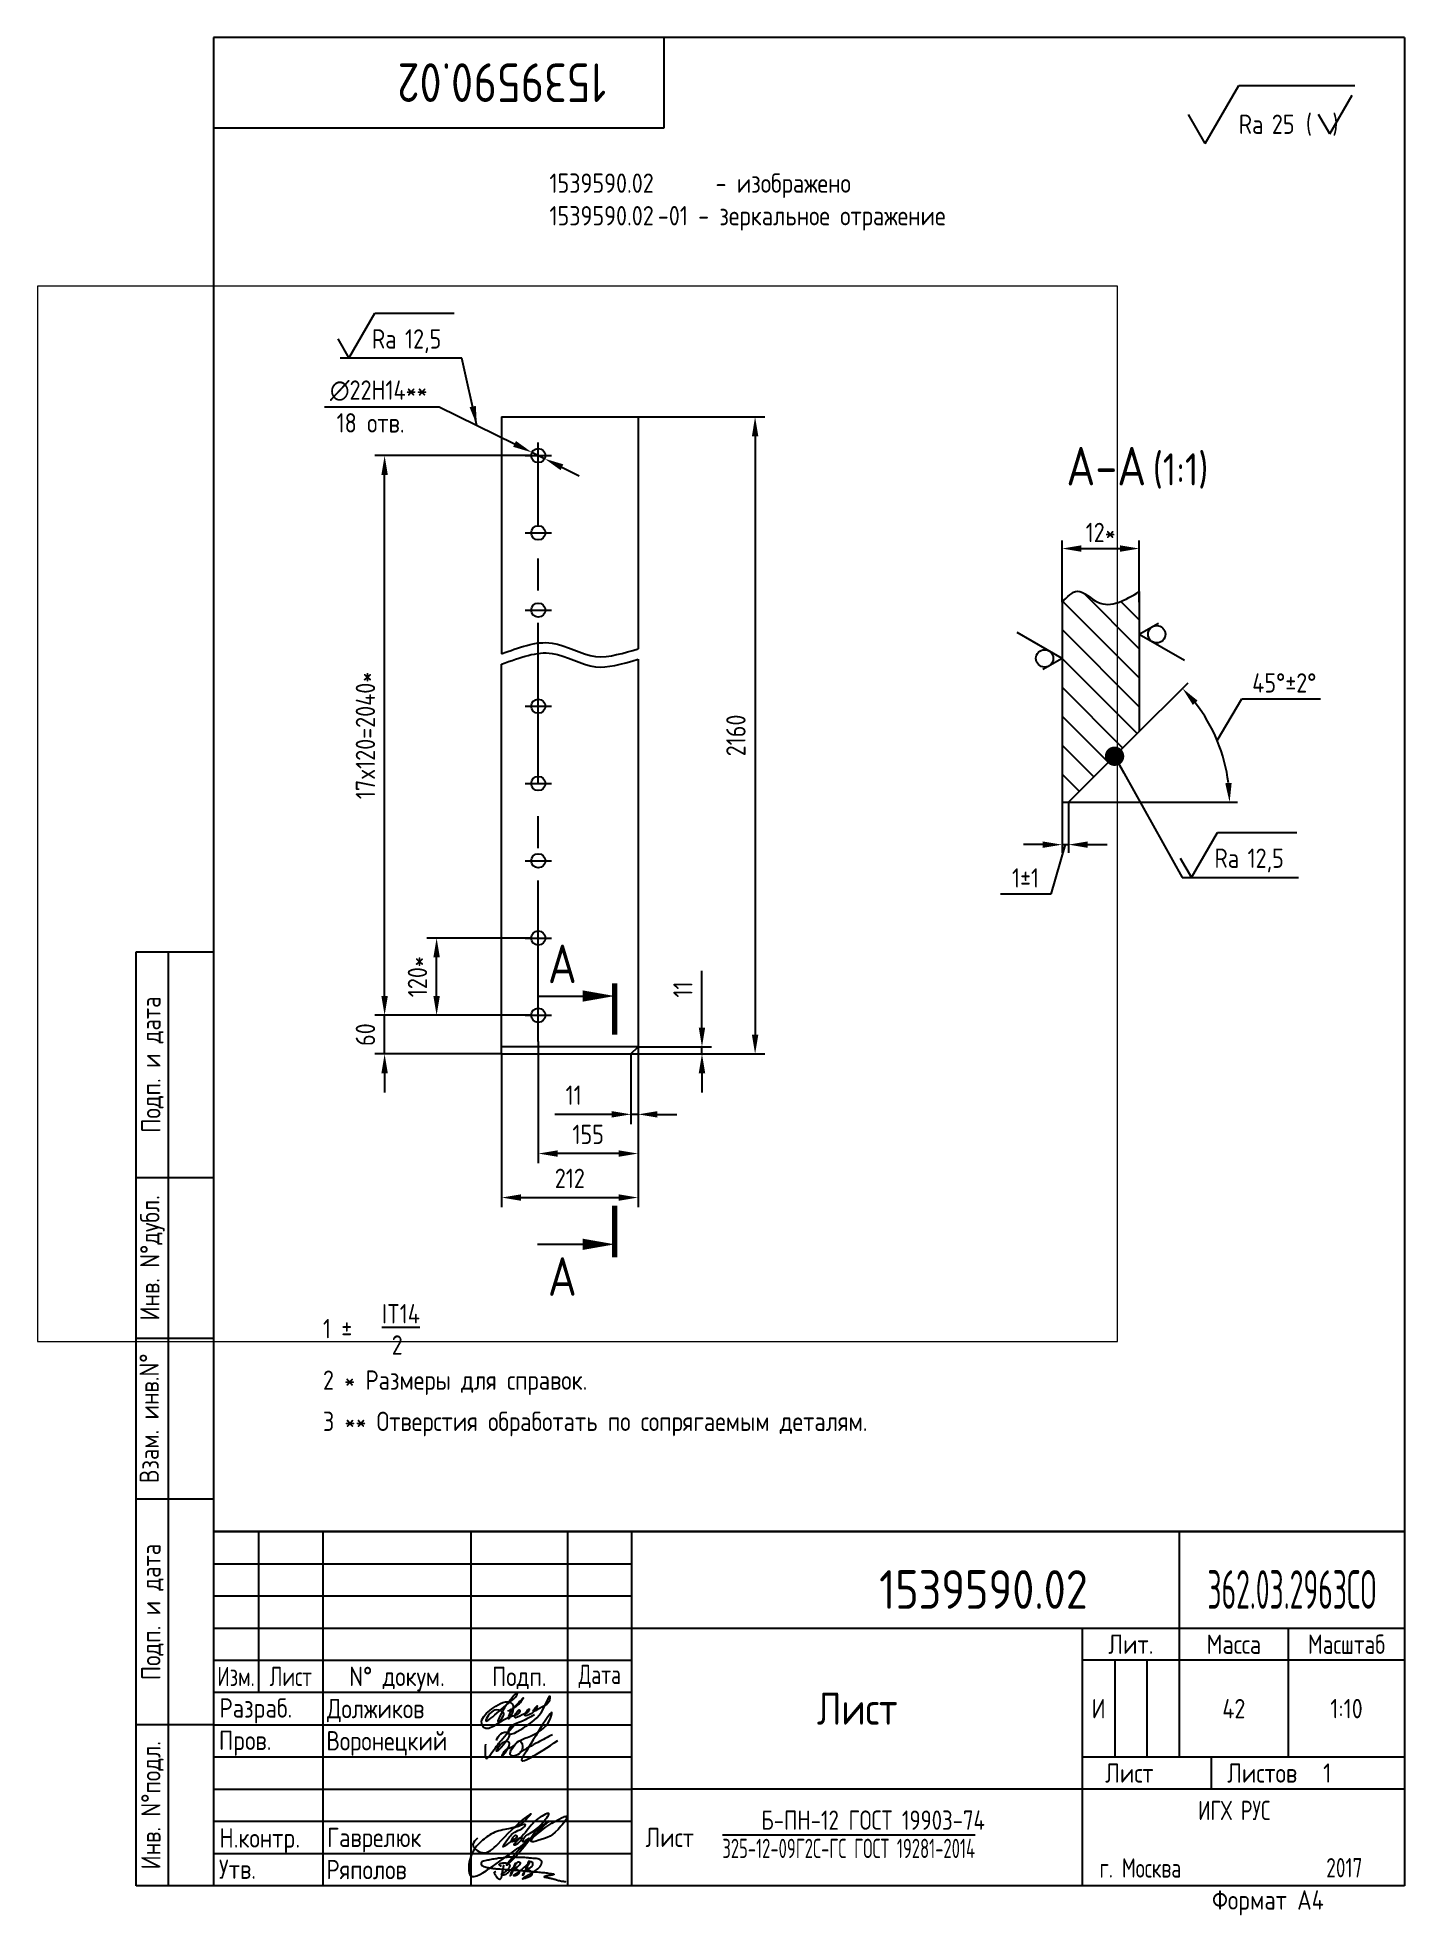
# Paper-space layout 'A4_protect' of a CAD drawing. Header units: millimetres. Extents: x -18 to 194, y 0 to 292.
# The model-space entities are those that its viewports show. They can reach past a viewport. Long polylines and large blocks are cut down to what shows.
import ezdxf
from ezdxf.enums import TextEntityAlignment as Align

# ---------------------------------------------------------------- set-up
doc = ezdxf.new("R2010")
doc.units = ezdxf.units.MM
doc.header["$LTSCALE"] = 2
doc.linetypes.add('CENTER', pattern=[2, 1.25, -0.25, 0.25, -0.25])
doc.layers.add('AM_VIEWS', color=1, linetype='Continuous', lineweight=25, plot=False)
for name, color, linetype in [('Bord', 1, 'Continuous'), ('Cen', 5, 'CENTER'), ('Cont', 6, 'Continuous'), ('Dim', 7, 'Continuous'), ('Hatch', 2, 'Continuous'), ('Text', 3, 'Continuous'), ('Textb', 6, 'Continuous'), ('Vporti', 7, 'Continuous')]:
    doc.layers.add(name, color=color, linetype=linetype)
doc.layers.get('Vporti').off()
doc.styles.add('Style1', font='romans.shx', dxfattribs={"width": 0.8})
doc.dimstyles.new('Anqular$2', dxfattribs={"dimtxt": 3, "dimasz": 3, "dimexe": 1.25, "dimexo": 0, "dimgap": 1, "dimtad": 2, "dimtoh": 1, "dimtxsty": 'Style1', "dimcen": 2.5, "dimclrt": 3, "dimadec": 0, "dimazin": 0, "dimtfac": 1, "dimtmove": 1, "dimatfit": 3, "dimfxl": 1, "dimarcsym": 0})
doc.dimstyles.new('DIA_2', dxfattribs={"dimscale": 2, "dimtxt": 3, "dimasz": 3, "dimexe": 0.18, "dimexo": 0.0625, "dimgap": 1, "dimtad": 1, "dimtih": 1, "dimtoh": 1, "dimdec": 0, "dimdsep": 46, "dimtxsty": 'Style1', "dimcen": 0, "dimclrt": 3, "dimadec": 0, "dimazin": 0, "dimtfac": 1, "dimtdec": 0, "dimtmove": 0, "dimatfit": 3, "dimfxl": 1, "dimtolj": 1, "dimarcsym": 0})
doc.dimstyles.new('Lin', dxfattribs={"dimtxt": 3, "dimasz": 3, "dimexe": 1.25, "dimexo": 0, "dimgap": 1, "dimtad": 1, "dimtoh": 1, "dimdec": 3, "dimtxsty": 'Style1', "dimcen": 2.5, "dimclrt": 3, "dimadec": 0, "dimazin": 0, "dimtfac": 1, "dimtdec": 3, "dimtmove": 0, "dimatfit": 3, "dimldrblk": 'DOT', "dimfxl": 1, "dimarcsym": 0})
doc.dimstyles.new('Lin$0', dxfattribs={"dimtxt": 3, "dimasz": 3, "dimexe": 1.25, "dimexo": 0, "dimgap": 1, "dimtad": 1, "dimtoh": 1, "dimtxsty": 'Style1', "dimcen": 2.5, "dimclrt": 3, "dimadec": 0, "dimazin": 0, "dimtfac": 1, "dimtmove": 0, "dimatfit": 3, "dimldrblk": 'NONE', "dimfxl": 1, "dimarcsym": 0})
doc.dimstyles.new('LIN10', dxfattribs={"dimscale": 10, "dimtxt": 3, "dimasz": 3, "dimexe": 1.5, "dimexo": 0, "dimgap": 1.48, "dimtad": 1, "dimdec": 1, "dimzin": 12, "dimdsep": 46, "dimtxsty": 'Style1', "dimcen": 0, "dimclrt": 3, "dimadec": 0, "dimazin": 0, "dimtfac": 1, "dimtdec": 1, "dimtmove": 0, "dimatfit": 0, "dimfxl": 1, "dimtolj": 1, "dimtzin": 12, "dimarcsym": 0})

psp = doc.layouts.new('A4_protect')

# ---------------------------------------------------------------- texts
at = {"layer": 'Text', "style": 'Style1', "width": 0.8}
for s, p in [('%%uIT14', (35.39, 92.32)), ('1 %%P    .', (26.24, 90.01)), ('2 ', (36.92, 87.47)), ('2 * Размеры для справок.', (26.24, 82.01)), ('3 ** Отверстия обработать по сопрягаемым деталям.', (26.24, 75.61))]:
    psp.add_text(s, height=3, dxfattribs=at).set_placement(p)

msp = doc.modelspace()

# ---------------------------------------------------------------- texts
at = {"layer": 'Hatch', "color": 3, "style": 'Style1', "width": 0.8}
msp.add_text('18 отв.', height=30, dxfattribs=at).set_placement((1432.3335, 481.141))

# ---------------------------------------------------------------- blocks, each defined once
blk = doc.blocks.new('A4')
at = {"layer": 'Bord'}
for p, q in [((20, 55), (85, 55)), ((20, 50), (85, 50)), ((20, 45), (85, 45)), ((160, 40), (160, 25)), ((165, 40), (165, 25)), ((20, 30), (85, 30)), ((20, 25), (85, 25)), ((20, 20), (85, 20)), ((20, 15), (85, 15)), ((20, 10), (85, 10))]:
    blk.add_line(p, q, dxfattribs=at)
at = {"layer": 'Cont'}
for p, q in [((205, 292), (20, 292)), ((20, 292), (20, 5)), ((90, 278), (90, 292)), ((205, 292), (205, 5)), ((20, 278), (90, 278)), ((8, 5), (8, 150)), ((8, 150), (20, 150)), ((13, 5), (13, 150)), ((8, 115), (20, 115)), ((20, 90), (8, 90)), ((20, 65), (8, 65)), ((205, 60), (20, 60)), ((20, 60), (205, 60)), ((27, 60), (27, 35)), ((37, 60), (37, 5)), ((60, 5), (60, 60)), ((75, 60), (75, 5)), ((85, 5), (85, 60)), ((170, 60), (170, 25)), ((85, 45), (205, 45)), ((155, 5), (155, 45)), ((187, 25), (187, 45)), ((20, 40), (85, 40)), ((205, 40), (155, 40)), ((85, 35), (20, 35)), ((20, 30), (8, 30)), ((155, 25), (205, 25)), ((175, 25), (175, 20)), ((205, 20), (85, 20)), ((20, 5), (8, 5)), ((205, 5), (20, 5))]:
    blk.add_line(p, q, dxfattribs=at)
at = {"layer": 'Text', "style": 'Style1', "width": 0.8}
for s, p in [('Подп. и дата', (10.5, 132.5)), ('Инв. N%%dдубл.', (10.5, 102.5)), ('Взам. инв.N%%d ', (10, 78.38)), ('Подп. и дата', (10.5, 47.5)), ('Инв. N%%dподл.', (10.5, 17.5))]:
    blk.add_text(s, height=3, rotation=90, dxfattribs=at).set_placement(p, align=Align.MIDDLE)
at = {"layer": 'Text', "style": 'Style1'}
for s, width, p in [('Лит.', 0.8, (162.5, 42.5)), ('Масса', 0.8, (178.5, 42.5)), ('Масштаб', 0.75, (196, 42.5)), ('Изм.', 0.7, (23.5, 37.5)), ('Лист', 0.7, (32, 37.5)), ('N%%d докум.', 0.8, (48.5, 37.5)), ('Подп.', 0.8, (67.5, 37.5)), ('Лист', 0.8, (162.27, 22.5)), ('Листов', 0.8, (182.9, 22.5))]:
    blk.add_text(s, height=3, dxfattribs=dict(at, width=width)).set_placement(p, align=Align.MIDDLE_CENTER)
at = {"layer": 'Text', "style": 'Style1', "width": 0.7}
for s, p in [('Дата', (80, 37.5)), ('ИГХ РУС', (178.57, 16.69))]:
    blk.add_text(s, height=3, dxfattribs=at).set_placement(p, align=Align.MIDDLE)
at = {"layer": 'Text', "style": 'Style1'}
for s, width, p in [('Разpаб.', 0.8, (20.92, 31.1)), ('Пpов.', 0.8, (20.84, 26.08)), ('Н.контp.', 0.8, (20.92, 10.92)), ('Утв.', 0.8, (20.84, 6.06)), ('г. Москва', 0.7, (157.64, 6.25)), ('Фоpмат А4', 0.8, (175.11, 1.29))]:
    blk.add_text(s, height=3, dxfattribs=dict(at, width=width)).set_placement(p)
for tag, p, width in [('ФИО', (39, 31), 0.8), ('ФИО', (39, 26), 0.8), ('ГОСТ_СОРТАМЕНТА', (98.19, 14), 0.8), ('ФИО', (39, 11), 0.8), ('ФИО', (39, 6), 0.8), ('2017', (192.85, 6.29), 0.7)]:
    blk.add_attdef(tag, p, '', height=3, dxfattribs=dict(at, width=width))
at = {"layer": 'Text', "style": 'Style1', "width": 0.8}
for tag, p in [('И', (157.49, 32.5)), ('700', (178.5, 32.5)), ('1:20', (196, 32.5))]:
    blk.add_attdef(tag, text='', height=3, dxfattribs=at).set_placement(p, align=Align.MIDDLE)
blk.add_attdef('Сборочный_чертеж', text='', height=3, dxfattribs=at).set_placement((120, 21.3), align=Align.CENTER)
for tag, p in [('1', (171.12, 22.5)), ('2', (193, 22.5))]:
    blk.add_attdef(tag, text='', height=3, dxfattribs=at).set_placement(p, align=Align.MIDDLE_CENTER)
blk.add_attdef('ЛИСТ', text='', height=3, dxfattribs=at).set_placement((85.99, 12.5), align=Align.MIDDLE_LEFT)
at = {"layer": 'Text', "style": 'Style1', "width": 0.7}
blk.add_attdef('%%OГОСТ_ТЕХ._ТРЕБОВАНИЙ', text='', height=3, dxfattribs=at).set_placement((98.19, 8), align=Align.BOTTOM_LEFT)
at = {"layer": 'Textb', "style": 'Style1', "width": 0.8}
blk.add_attdef('1234567', (81, 290), '', height=6, rotation=180, dxfattribs=at)
blk.add_attdef('1234567', (123.4, 48), '', height=6, dxfattribs=at)
for tag, height, p in [('123ХЯ', 6, (183.62, 48)), ('НАИМЕНОВАНИЕ', 5, (120, 30))]:
    blk.add_attdef(tag, text='', height=height, dxfattribs=at).set_placement(p, align=Align.CENTER)
blk = doc.blocks.new('A$C314368CF')
at = {"layer": 'Text'}
for q in [(7.18, 6), (1.98, 3)]:
    blk.add_line((3.72, 0), q, dxfattribs=at)
at = {"layer": 'Text', "style": 'Style1', "width": 0.8}
blk.add_text('(  )', height=3, dxfattribs=at).set_placement((0, 0))
blk = doc.blocks.new('sherISO_17')
at = {"layer": 'Cont'}
for p, q in [((-30.94, -16.46), (-25.74, -7.46)), ((-25.74, -7.46), (-7.72, -7.46)), ((-30.94, -16.46), (-33.54, -11.96))]:
    blk.add_line(p, q, dxfattribs=at)
blk.add_blockref('A$C314368CF', (-15.31, -14.96))
at = {"layer": 'Textb', "style": 'Style1', "width": 0.8}
blk.add_text('Ra', height=3, dxfattribs=at).set_placement((-25.74, -14.96))
blk.add_attdef('25', (-20.6, -14.96), '', height=3, dxfattribs=at)
blk = doc.blocks.new('ZNAK22')
at = {"layer": 'Text', "style": 'Style1', "width": 0.8}
for s, p in [(' - изображено', (21.01, 5.57)), ('-01 - зеркальное отражение', (13.64, 0.51))]:
    blk.add_text(s, height=3, dxfattribs=at).set_placement(p)
for p in [(13.01, 5.57), (13.01, 0.51)]:
    blk.add_attdef('000000', text='', height=3, dxfattribs=at).set_placement(p, align=Align.RIGHT)
blk = doc.blocks.new('*D16')
at = {"layer": 'Defpoints', "color": 0, "transparency": 16777216}
for p in [(1587.76, -303.92), (1734.67, -303.92), (1734.67, -423.92)]:
    blk.add_point(p, dxfattribs=at)
at = {"layer": 'Dim', "color": 0, "lineweight": -2, "transparency": 16777216}
for p, q in [((1734.67, -303.92), (1572.76, -303.92)), ((1587.76, -393.92), (1587.76, -333.92)), ((1734.67, -423.92), (1572.76, -423.92))]:
    blk.add_line(p, q, dxfattribs=at)
at = {"layer": 'Dim', "color": 0, "transparency": 16777216}
for points in [[(1582.76, -333.92), (1592.76, -333.92), (1587.76, -303.92)], [(1582.76, -393.92), (1592.76, -393.92), (1587.76, -423.92)]]:
    blk.add_solid(points, dxfattribs=at)
at = {"layer": 'Dim', "color": 3, "transparency": 16777216, "insert": (1557.96, -363.92), "char_height": 30, "attachment_point": 5, "rotation": 90, "style": 'Style1'}
blk.add_mtext('\\A1;120*', dxfattribs=at)
blk = doc.blocks.new('*D17')
at = {"layer": 'Defpoints', "color": 0, "transparency": 16777216}
for p in [(1506.94, 445.32), (1734.67, 445.32), (1688.67, -423.92)]:
    blk.add_point(p, dxfattribs=at)
at = {"layer": 'Dim', "color": 0, "lineweight": -2, "transparency": 16777216}
for p, q in [((1734.67, 445.32), (1491.94, 445.32)), ((1506.94, -393.92), (1506.94, 415.32)), ((1688.67, -423.92), (1491.94, -423.92))]:
    blk.add_line(p, q, dxfattribs=at)
at = {"layer": 'Dim', "color": 0, "transparency": 16777216}
for points in [[(1501.94, 415.32), (1511.94, 415.32), (1506.94, 445.32)], [(1501.94, -393.92), (1511.94, -393.92), (1506.94, -423.92)]]:
    blk.add_solid(points, dxfattribs=at)
at = {"layer": 'Dim', "color": 3, "transparency": 16777216, "insert": (1477.14, 10.7), "char_height": 30, "attachment_point": 5, "rotation": 90, "style": 'Style1'}
blk.add_mtext('\\A1;17x120=2040*', dxfattribs=at)
blk = doc.blocks.new('*D18')
at = {"layer": 'Defpoints', "color": 0, "transparency": 16777216}
for p in [(1900.67, 505.32), (1889.67, -483.92), (2082.46, -483.92)]:
    blk.add_point(p, dxfattribs=at)
at = {"layer": 'Dim', "color": 0, "lineweight": -2, "transparency": 16777216}
for p, q in [((1900.67, 505.32), (2097.46, 505.32)), ((2082.46, 475.32), (2082.46, -453.92)), ((1889.67, -483.92), (2097.46, -483.92))]:
    blk.add_line(p, q, dxfattribs=at)
at = {"layer": 'Dim', "color": 0, "transparency": 16777216}
for points in [[(2077.46, 475.32), (2087.46, 475.32), (2082.46, 505.32)], [(2077.46, -453.92), (2087.46, -453.92), (2082.46, -483.92)]]:
    blk.add_solid(points, dxfattribs=at)
at = {"layer": 'Dim', "color": 3, "transparency": 16777216, "insert": (2052.66, 10.7), "char_height": 30, "attachment_point": 5, "rotation": 90, "style": 'Style1'}
blk.add_mtext('\\A1;2160', dxfattribs=at)
blk = doc.blocks.new('*D19')
at = {"layer": 'Defpoints', "color": 0, "transparency": 16777216}
for p in [(1506.94, -423.92), (1734.67, -423.92), (1688.67, -483.92)]:
    blk.add_point(p, dxfattribs=at)
at = {"layer": 'Dim', "color": 0, "lineweight": -2, "transparency": 16777216}
for p, q in [((1506.94, -393.92), (1506.94, -363.92)), ((1734.67, -423.92), (1491.94, -423.92)), ((1506.94, -483.92), (1506.94, -423.92)), ((1688.67, -483.92), (1491.94, -483.92)), ((1506.94, -513.92), (1506.94, -543.92))]:
    blk.add_line(p, q, dxfattribs=at)
at = {"layer": 'Dim', "color": 0, "transparency": 16777216}
for points in [[(1501.94, -393.92), (1511.94, -393.92), (1506.94, -423.92)], [(1501.94, -513.92), (1511.94, -513.92), (1506.94, -483.92)]]:
    blk.add_solid(points, dxfattribs=at)
at = {"layer": 'Dim', "color": 3, "transparency": 16777216, "insert": (1477.14, -453.92), "char_height": 30, "attachment_point": 5, "rotation": 90, "style": 'Style1'}
blk.add_mtext('\\A1;60', dxfattribs=at)
blk = doc.blocks.new('*D20')
at = {"layer": 'Defpoints', "color": 0, "transparency": 16777216}
for p in [(1745.67, -464.42), (1900.67, -472.92), (1745.67, -638.59)]:
    blk.add_point(p, dxfattribs=at)
at = {"layer": 'Dim', "color": 0, "lineweight": -2, "transparency": 16777216}
for p, q in [((1745.67, -464.42), (1745.67, -653.59)), ((1900.67, -472.92), (1900.67, -653.59)), ((1870.67, -638.59), (1775.67, -638.59))]:
    blk.add_line(p, q, dxfattribs=at)
at = {"layer": 'Dim', "color": 0, "transparency": 16777216}
for points in [[(1775.67, -633.59), (1775.67, -643.59), (1745.67, -638.59)], [(1870.67, -633.59), (1870.67, -643.59), (1900.67, -638.59)]]:
    blk.add_solid(points, dxfattribs=at)
at = {"layer": 'Dim', "color": 3, "transparency": 16777216, "insert": (1823.17, -608.79), "char_height": 30, "attachment_point": 5, "style": 'Style1'}
blk.add_mtext('\\A1;155', dxfattribs=at)
blk = doc.blocks.new('*D21')
at = {"layer": 'Defpoints', "color": 0, "transparency": 16777216}
for p in [(1900.67, -472.92), (1688.67, -483.92), (1900.67, -706.89)]:
    blk.add_point(p, dxfattribs=at)
at = {"layer": 'Dim', "color": 0, "lineweight": -2, "transparency": 16777216}
for p, q in [((1900.67, -472.92), (1900.67, -721.89)), ((1688.67, -483.92), (1688.67, -721.89)), ((1718.67, -706.89), (1870.67, -706.89))]:
    blk.add_line(p, q, dxfattribs=at)
at = {"layer": 'Dim', "color": 0, "transparency": 16777216}
for points in [[(1718.67, -701.89), (1718.67, -711.89), (1688.67, -706.89)], [(1870.67, -701.89), (1870.67, -711.89), (1900.67, -706.89)]]:
    blk.add_solid(points, dxfattribs=at)
at = {"layer": 'Dim', "color": 3, "transparency": 16777216, "insert": (1794.67, -677.09), "char_height": 30, "attachment_point": 5, "style": 'Style1'}
blk.add_mtext('\\A1;212', dxfattribs=at)
blk = doc.blocks.new('*D22')
at = {"layer": 'Defpoints', "color": 0, "transparency": 16777216}
for p in [(1735.8, 450.18), (1755.53, 440.46)]:
    blk.add_point(p, dxfattribs=at)
at = {"layer": 'Dim', "color": 0, "lineweight": -2, "transparency": 16777216}
for p, q in [((1413.83, 521.08), (1591.83, 521.08)), ((1591.83, 521.08), (1708.88, 463.43)), ((1755.53, 440.46), (1735.8, 450.18)), ((1782.45, 427.2), (1809.36, 413.95))]:
    blk.add_line(p, q, dxfattribs=at)
at = {"layer": 'Dim', "color": 0, "transparency": 16777216}
for points in [[(1711.09, 467.92), (1706.67, 458.94), (1735.8, 450.18)], [(1784.66, 431.69), (1780.24, 422.72), (1755.53, 440.46)]]:
    blk.add_solid(points, dxfattribs=at)
at = {"layer": 'Dim', "color": 3, "transparency": 16777216, "insert": (1497.83, 546.08), "char_height": 30, "attachment_point": 5, "style": 'Style1'}
blk.add_mtext('\\A1;∅22H14**', dxfattribs=at)
blk = doc.blocks.new('sherISO_01')
at = {"layer": 'Text'}
blk.add_line((4.041, 7), (16.364, 7), dxfattribs=at)
blk.add_lwpolyline([(-1.732, 3), (0, 0), (4.041, 7)], dxfattribs=at)
at = {"layer": 'Text', "style": 'Style1', "width": 0.8}
blk.add_text('Ra', height=3, dxfattribs=at).set_placement((3.584, 1.5))
blk.add_attdef('12,5', (8.727, 1.5), '', height=3, dxfattribs=at)
blk = doc.blocks.new('sherISO_09')
at = {"layer": 'Text'}
for q in [(4.04, 7), (-1.73, 3)]:
    blk.add_line((0, 0), q, dxfattribs=at)
blk.add_circle((0, 2.71), 1.35, dxfattribs=at)
blk = doc.blocks.new('razrez03')
at = {"layer": 'Text', "const_width": 0.8}
blk.add_lwpolyline([(0, 1.997), (0, -6.003)], dxfattribs=at)
at = {"layer": 'Text'}
blk.add_lwpolyline([(0, 0, 0, 1.76, 0), (5, 0, 1.76, 1.76, 0)], format="xyseb", dxfattribs=at)
blk.add_lwpolyline([(12, 0), (5, 0)], dxfattribs=at)
at = {"layer": 'Textb', "style": 'Style1', "width": 0.8}
blk.add_attdef('A', (6.5, 2), '', height=6, dxfattribs=at)
blk = doc.blocks.new('*D23')
at = {"layer": 'Defpoints', "color": 0, "transparency": 16777216}
for p in [(2656.55, 104), (2657.55, 104), (2657.55, 97.42)]:
    blk.add_point(p, dxfattribs=at)
at = {"layer": 'Dim', "color": 0, "lineweight": -2, "transparency": 16777216}
for p, q in [((2656.55, 104), (2656.55, 96.17)), ((2657.55, 104), (2657.55, 96.17)), ((2653.55, 97.42), (2650.55, 97.42)), ((2657.05, 97.42), (2654.8, 89.75)), ((2656.55, 97.42), (2657.55, 97.42)), ((2656.55, 97.42), (2657.55, 97.42)), ((2660.55, 97.42), (2663.55, 97.42)), ((2654.8, 89.75), (2646.97, 89.75))]:
    blk.add_line(p, q, dxfattribs=at)
at = {"layer": 'Dim', "color": 0, "transparency": 16777216}
for points in [[(2653.55, 97.92), (2653.55, 96.92), (2656.55, 97.42)], [(2660.55, 97.92), (2660.55, 96.92), (2657.55, 97.42)]]:
    blk.add_solid(points, dxfattribs=at)
at = {"layer": 'Dim', "color": 3, "transparency": 16777216, "insert": (2650.88, 92.25), "char_height": 3, "attachment_point": 5, "style": 'Style1'}
blk.add_mtext('1%%p1', dxfattribs=at)
blk = doc.blocks.new('_Dot')
at = {"color": 0, "linetype": 'ByBlock', "lineweight": -2}
blk.add_line((-0.5, 0), (-1, 0), dxfattribs=at)
at = {"color": 0, "linetype": 'ByBlock', "const_width": 0.5}
blk.add_lwpolyline([(-0.25, 0, 1), (0.25, 0, 1)], format="xyb", close=True, dxfattribs=at)
blk = doc.blocks.new('*D24')
at = {"layer": 'Defpoints', "color": 0, "transparency": 16777216}
for p in [(2667.55, 114), (2681.73, 110.47), (2655.55, 104), (2657.55, 104), (2657.55, 104)]:
    blk.add_point(p, dxfattribs=at)
at = {"layer": 'Dim', "color": 0, "lineweight": -2, "transparency": 16777216}
for p, q in [((2667.55, 114), (2676.13, 122.57)), ((2680.67, 113.57), (2684.48, 120.04)), ((2684.48, 120.04), (2696.68, 120.04)), ((2657.55, 104), (2683.83, 104))]:
    blk.add_line(p, q, dxfattribs=at)
blk.add_arc((2657.55, 104), 25.02, 6.8732, 38.1268, dxfattribs=at)
at = {"layer": 'Dim', "color": 0, "transparency": 16777216}
for points in [[(2676.87, 119.11), (2677.61, 119.78), (2675.25, 121.69)], [(2682.9, 107.02), (2681.9, 106.96), (2682.58, 104)]]:
    blk.add_solid(points, dxfattribs=at)
at = {"layer": 'Dim', "color": 3, "transparency": 16777216, "insert": (2691.08, 122.54), "char_height": 3, "attachment_point": 5, "style": 'Style1'}
blk.add_mtext('45°%%p2%%d', dxfattribs=at)
blk = doc.blocks.new('ZNAK02')
at = {"layer": 'Textb', "style": 'Style1', "width": 0.8}
blk.add_attdef('А-А', text='', height=6, dxfattribs=at).set_placement((13.92, -0.06), align=Align.RIGHT)
blk.add_attdef('SC(1)', (14.94, -0.06), '', height=5, dxfattribs=at)
blk = doc.blocks.new('*D26')
at = {"layer": 'Defpoints', "color": 0, "transparency": 16777216}
for p in [(2668.55, 143.4), (2656.55, 135.05), (2668.55, 135.05)]:
    blk.add_point(p, dxfattribs=at)
at = {"layer": 'Dim', "color": 0, "lineweight": -2, "transparency": 16777216}
for p, q in [((2656.55, 135.05), (2656.55, 144.65)), ((2659.55, 143.4), (2665.55, 143.4)), ((2668.55, 135.05), (2668.55, 144.65))]:
    blk.add_line(p, q, dxfattribs=at)
at = {"layer": 'Dim', "color": 0, "transparency": 16777216}
for points in [[(2659.55, 143.9), (2659.55, 142.9), (2656.55, 143.4)], [(2665.55, 143.9), (2665.55, 142.9), (2668.55, 143.4)]]:
    blk.add_solid(points, dxfattribs=at)
at = {"layer": 'Dim', "color": 3, "transparency": 16777216, "insert": (2662.55, 145.9), "char_height": 3, "attachment_point": 5, "style": 'Style1'}
blk.add_mtext('12*', dxfattribs=at)
blk = doc.blocks.new('_None')
blk = doc.blocks.new('*D27')
at = {"layer": 'Defpoints', "color": 0, "transparency": 16777216}
for p in [(1889.67, -483.92), (1900.67, -483.92), (1900.67, -577.71)]:
    blk.add_point(p, dxfattribs=at)
at = {"layer": 'Dim', "color": 0, "lineweight": -2, "transparency": 16777216}
for p, q in [((1889.67, -483.92), (1889.67, -592.71)), ((1900.67, -483.92), (1900.67, -592.71)), ((1859.67, -577.71), (1771.49, -577.71)), ((1900.67, -577.71), (1889.67, -577.71)), ((1930.67, -577.71), (1960.67, -577.71))]:
    blk.add_line(p, q, dxfattribs=at)
at = {"layer": 'Dim', "color": 0, "transparency": 16777216}
for points in [[(1859.67, -572.71), (1859.67, -582.71), (1889.67, -577.71)], [(1930.67, -572.71), (1930.67, -582.71), (1900.67, -577.71)]]:
    blk.add_solid(points, dxfattribs=at)
at = {"layer": 'Dim', "color": 3, "transparency": 16777216, "insert": (1800.58, -547.91), "char_height": 30, "attachment_point": 5, "style": 'Style1'}
blk.add_mtext('\\A1;11', dxfattribs=at)
blk = doc.blocks.new('*D28')
at = {"layer": 'Defpoints', "color": 0, "transparency": 16777216}
for p in [(1900.67, -472.92), (1999.95, -472.92), (1900.67, -483.92)]:
    blk.add_point(p, dxfattribs=at)
at = {"layer": 'Dim', "color": 0, "lineweight": -2, "transparency": 16777216}
for p, q in [((1999.95, -442.92), (1999.95, -354.74)), ((1900.67, -472.92), (2014.95, -472.92)), ((1999.95, -483.92), (1999.95, -472.92)), ((1900.67, -483.92), (2014.95, -483.92)), ((1999.95, -513.92), (1999.95, -543.92))]:
    blk.add_line(p, q, dxfattribs=at)
at = {"layer": 'Dim', "color": 0, "transparency": 16777216}
for points in [[(1994.95, -442.92), (2004.95, -442.92), (1999.95, -472.92)], [(1994.95, -513.92), (2004.95, -513.92), (1999.95, -483.92)]]:
    blk.add_solid(points, dxfattribs=at)
at = {"layer": 'Dim', "color": 3, "transparency": 16777216, "insert": (1970.15, -383.83), "char_height": 30, "attachment_point": 5, "rotation": 90, "style": 'Style1'}
blk.add_mtext('\\A1;11', dxfattribs=at)

# ---------------------------------------------------------------- dimensions: what is measured, and where the dimension line sits
at = {"layer": 'Dim'}
dim = msp.add_diameter_dim_2p(p1=(1755.5333, 440.4558), p2=(1735.7969, 450.1757), text='<>H14**', dimstyle='DIA_2', override={"dimscale": 10}, dxfattribs=at)
dim.commit()
dim.dimension.update_dxf_attribs({"geometry": '*D22', "text_midpoint": (1497.8329, 521.0761), "dimtype": 163})
for base, p1, p2, text, picture, middle in [((2082.4559, -483.9152), (1900.6651, 505.3158), (1889.6651, -483.9152), '2160', '*D18', (2052.6559, 10.7003)), ((1506.9373, 445.3158), (1688.6651, -423.9152), (1734.6651, 445.3158), '17x120=2040*', '*D17', (1477.1373, 10.7003)), ((1587.7586, -303.9152), (1734.6651, -423.9152), (1734.6651, -303.9152), '<>*', '*D16', (1557.9586, -363.9152))]:
    dim = msp.add_linear_dim(base=base, p1=p1, p2=p2, angle=90, text=text, dimstyle='LIN10', dxfattribs=at)
    dim.commit()
    dim.dimension.update_dxf_attribs({"geometry": picture, "text_midpoint": middle})
dim = msp.add_linear_dim(base=(2668.5548, 143.4012), p1=(2656.5548, 135.0458), p2=(2668.5548, 135.0458), text='<>*', dimstyle='Lin$0', dxfattribs=at)
dim.commit()
dim.dimension.update_dxf_attribs({"geometry": '*D26', "text_midpoint": (2662.5548, 145.9012)})
dim = msp.add_angular_dim_2l(base=(2681.7253, 110.4716), line1=((2655.5548, 103.9952), (2657.5548, 103.9952)), line2=((2657.5548, 103.9952), (2667.5548, 113.9952)), text='<>%%p2%%d', dimstyle='Anqular$2', override={"dimtmove": 1}, dxfattribs=at)
dim.commit()
dim.dimension.update_dxf_attribs({"geometry": '*D24', "text_midpoint": (2691.078, 122.5438), "dimtype": 162})
dim = msp.add_linear_dim(base=(2657.5548, 97.4167), p1=(2656.5548, 103.9952), p2=(2657.5548, 103.9952), text='<>%%p1', dimstyle='Lin', override={"dimtp": 1, "dimtm": 2, "dimtmove": 1}, dxfattribs=at)
dim.commit()
dim.dimension.update_dxf_attribs({"geometry": '*D23', "text_midpoint": (2653.7978, 89.7533), "dimtype": 160})
dim = msp.add_linear_dim(base=(1999.9544, -472.9152), p1=(1900.6651, -483.9152), p2=(1900.6651, -472.9152), angle=90, dimstyle='LIN10', dxfattribs=at)
dim.commit()
dim.dimension.update_dxf_attribs({"geometry": '*D28', "text_midpoint": (1970.1544, -383.8295)})
dim = msp.add_linear_dim(base=(1506.9373, -423.9152), p1=(1688.6651, -483.9152), p2=(1734.6651, -423.9152), angle=90, dimstyle='LIN10', dxfattribs=at)
dim.commit()
dim.dimension.update_dxf_attribs({"geometry": '*D19', "text_midpoint": (1506.9373, -453.9152), "dimtype": 160})
for base, p1, p2, picture, middle in [((1745.6651, -638.5852), (1900.6651, -472.9152), (1745.6651, -464.4152), '*D20', (1823.1651, -638.5852)), ((1900.6651, -577.7129), (1889.6651, -483.9152), (1900.6651, -483.9152), '*D27', (1800.5794, -577.7129))]:
    dim = msp.add_linear_dim(base=base, p1=p1, p2=p2, dimstyle='LIN10', dxfattribs=at)
    dim.commit()
    dim.dimension.update_dxf_attribs({"geometry": picture, "text_midpoint": middle, "dimtype": 160})
dim = msp.add_linear_dim(base=(1900.6651, -706.8894), p1=(1688.6651, -483.9152), p2=(1900.6651, -472.9152), dimstyle='LIN10', dxfattribs=at)
dim.commit()
dim.dimension.update_dxf_attribs({"geometry": '*D21', "text_midpoint": (1794.6651, -677.0894)})

# ---------------------------------------------------------------- hatches: boundary and pattern name
at = {"layer": 'Hatch'}
h = msp.add_hatch(dxfattribs=at)
h.set_pattern_fill('ANSI31', color=256, angle=-90, style=0)
h.set_pattern_definition([(315, (2430.2635, 1371.895), (2.245064, 2.245064), [])])
edge = h.paths.add_edge_path()
edge.add_spline(control_points=[(2668.5548, 136.7289), (2666.3544, 135.4115), (2662.9722, 133.3865), (2659.0902, 137.768), (2657.3449, 135.8941), (2656.5548, 135.0458)], knot_values=[0, 0, 0, 0, 6.65376529, 10.22741478, 13.1833121, 13.1833121, 13.1833121, 13.1833121], degree=3, periodic=0)
edge.add_line((2656.5548, 135.0458), (2656.5548, 103.9952))
edge.add_line((2656.5548, 103.9952), (2657.5548, 103.9952))
edge.add_line((2657.5548, 103.9952), (2668.5548, 114.9952))
edge.add_line((2668.5548, 114.9952), (2668.5548, 136.7289))

# ---------------------------------------------------------------- linework, layer by layer
at = {"layer": 'Bord'}
for points, knots in [([(1688.6651, 137.6109), (1714.9826, 146.5299), (1764.2796, 167.7999), (1833.1735, 121.916), (1878.4665, 139.4342), (1900.6651, 144.9513)], [0.03185764, 0.03185764, 0.03185764, 0.03185764, 80.75799337, 151.24607191, 218.99962633, 218.99962633, 218.99962633, 218.99962633]), ([(1688.6651, 121.4151), (1718.4418, 131.9683), (1765.9494, 150.709), (1830.6592, 107.6307), (1873.2408, 121.5518), (1900.6651, 128.9772)], [5.308887, 5.308887, 5.308887, 5.308887, 80.72770985, 151.21578838, 210.98178303, 210.98178303, 210.98178303, 210.98178303]), ([(2656.5548, 135.0458), (2657.3449, 135.8941), (2659.0902, 137.768), (2662.9722, 133.3865), (2666.3544, 135.4115), (2668.5548, 136.7289)], [0, 0, 0, 0, 2.95589732, 6.52954681, 13.1833121, 13.1833121, 13.1833121, 13.1833121])]:
    msp.add_open_spline(points, degree=3, knots=knots, dxfattribs=at)
at = {"layer": 'Cen'}
for p, q in [((1745.6651, -464.4152), (1745.6651, 465.8158)), ((1725.1651, 445.3158), (1766.1651, 445.3158)), ((1725.1651, 325.3158), (1766.1651, 325.3158)), ((1725.1651, 205.3158), (1766.1651, 205.3158)), ((1725.1651, 56.0848), (1766.1651, 56.0848)), ((1725.1651, -63.9152), (1766.1651, -63.9152)), ((1725.1651, -183.9152), (1766.1651, -183.9152)), ((1725.1651, -303.9152), (1766.1651, -303.9152)), ((1725.1651, -423.9152), (1766.1651, -423.9152))]:
    msp.add_line(p, q, dxfattribs=at)
at = {"layer": 'Cont'}
for p, q in [((1688.6651, 505.3158), (1688.6651, 137.6109)), ((1688.6651, 505.3158), (1900.6651, 505.3158)), ((1900.6651, 505.3158), (1900.6651, 144.9513)), ((2656.5548, 135.0458), (2656.5548, 103.9952)), ((2668.5548, 136.7289), (2668.5548, 114.9952)), ((1900.6651, 128.9772), (1900.6651, -472.9152)), ((1688.6651, -483.9152), (1688.6651, 121.4151)), ((2657.5548, 103.9952), (2668.5548, 114.9952)), ((2656.5548, 103.9952), (2657.5548, 103.9952)), ((2656.5548, 103.9952), (2657.5548, 103.9952)), ((1900.6651, -472.9152), (1688.6651, -472.9152)), ((1889.6651, -483.9152), (1900.6651, -472.9152)), ((1688.6651, -483.9152), (1889.6651, -483.9152))]:
    msp.add_line(p, q, dxfattribs=at)
for centre in [(1745.6651, 445.3158), (1745.6651, 325.3158), (1745.6651, 205.3158), (1745.6651, 56.0848), (1745.6651, -63.9152), (1745.6651, -183.9152), (1745.6651, -303.9152), (1745.6651, -423.9152)]:
    msp.add_circle(centre, 11, dxfattribs=at)

# ---------------------------------------------------------------- block references
for p, rotation in [((2668.5548, 130.1017), 270), ((2656.5548, 126.3448), 90)]:
    msp.add_blockref('sherISO_09', p, dxfattribs=dict(rotation=rotation))
at = {"layer": 'Dim'}
msp.add_blockref('sherISO_01', (2676.6398, 92.3172), dxfattribs=at).add_auto_attribs({'12,5': '12,5'})
ref = msp.add_blockref('razrez03', (1864.3744, -393.9543), dxfattribs=dict(at, xscale=-10, yscale=10, zscale=10))
ref.add_attrib('A', 'A', (1760.5173, -373.9543), dxfattribs={"layer": 'Textb', "height": 60, "style": 'Style1', "width": 0.8})
ref = msp.add_blockref('razrez03', (1864.3744, -779.5207), dxfattribs=dict(at, xscale=10, yscale=10, zscale=10, rotation=180))
ref.add_attrib('A', 'A', (1760.5173, -859.5207), dxfattribs={"layer": 'Textb', "height": 60, "style": 'Style1', "width": 0.8})
at = {"layer": 'Hatch', "xscale": 10, "yscale": 10, "zscale": 10}
msp.add_blockref('sherISO_01', (1451.4, 596.4852), dxfattribs=at).add_auto_attribs({'12,5': '12,5'})
at = {"layer": 'Textb'}
msp.add_blockref('ZNAK02', (2655.7052, 153.257, 0), dxfattribs=at).add_auto_attribs({'А-А': 'A-A', 'SC(1)': '(1:1)'})

msp.set_redraw_order([(e.dxf.handle, doc.entitydb.next_handle()) for e in msp.query("TEXT MTEXT ATTDEF DIMENSION ARC_DIMENSION")])  # texts and dimensions are drawn at this point

# ---------------------------------------------------------------- leaders
at = {"layer": 'Dim'}
for points, dimstyle in [([(1650.3583, 492.2531), (1627.0608, 596.4852), (1437.7543, 596.4852)], 'LIN10'), ([(2664.7079, 111.1483), (2675.2273, 92.3335), (2693.3007, 92.3335)], 'Lin')]:
    msp.add_leader(points, dimstyle=dimstyle, dxfattribs=at)

# ---------------------------------------------------------------- linework, layer by layer
at = {"layer": 'Cont'}
psp.add_line((194.24, 292), (194.24, 5), dxfattribs=at)
at = {"layer": 'Text'}
for points, knots in [([(53.45, 30.75), (53.87, 31.66), (54.4, 32.84), (56.67, 35.41), (56.22, 34.25), (54.72, 33.22), (50.51, 29.11), (52.16, 31.85), (53.14, 32.53), (54.7, 31.84), (54.07, 31.04), (53.55, 30.35), (53.38, 30.61), (53.42, 30.7), (53.45, 30.75)], [0, 0, 0, 0, 4.062617, 5.226919, 5.800291, 6.663227, 11.774431, 12.938639, 14.11351, 15.354081, 16.396133, 16.918576, 17.03251, 17.182794, 17.182794, 17.182794, 17.182794]), ([(59.09, 31.53), (58.33, 31.11), (57.02, 30.39), (55.15, 29.8), (54.82, 27.87), (59.75, 30.97), (60.08, 31.58), (61.49, 34.61), (61.46, 33.17), (60.58, 33.05), (58.39, 31.57), (59.7, 33.32), (59.17, 31.81), (56.65, 30.7), (58.54, 32.87), (57.99, 31.67), (57.26, 31.7), (55.4, 30.46), (56.74, 32.72), (56.86, 31.63), (54.95, 31.19), (53.68, 30.35), (51.53, 29), (50.48, 30.74), (51.99, 32.15), (53.4, 33.12), (54.67, 33.75), (55.64, 33.34), (56.05, 32.35), (54.75, 30.04), (55.44, 32.32), (56.05, 32.77), (57.7, 34.59), (56.71, 33.13), (55.98, 32.59), (55.17, 32.2), (54.93, 32.08)], [0, 0, 0, 0, 2.703743, 4.672825, 5.02799, 7.955933, 13.437489, 13.883188, 14.189441, 16.413959, 17.478513, 18.47964, 18.959294, 20.910841, 22.003091, 22.470554, 23.533771, 24.710748, 26.01626, 26.201331, 27.488187, 30.382065, 32.258784, 33.069724, 35.439902, 37.010787, 38.612861, 39.32109, 39.818865, 41.83144, 42.782113, 44.494961, 45.867914, 46.467245, 48.290622, 49.101188, 49.101188, 49.101188, 49.101188]), ([(53.18, 27.56), (53.34, 27.93), (53.65, 28.68), (56.16, 29.24), (54.35, 26.79), (52.83, 25.46), (53.88, 27.45), (56.03, 27.53), (53.56, 24.23), (54.62, 26.44), (55.78, 26.33), (56.75, 27.83), (57.59, 26.46), (56.76, 25.12), (54.73, 25.12), (56.31, 27.52), (58.71, 28.19), (61.08, 29.48), (62.58, 33.91), (58.79, 27.37), (56.13, 23.23), (59.6, 25.5), (62.74, 27.56)], [0, 0, 0, 0, 1.213353, 2.399709, 5.497648, 5.861317, 7.611627, 8.43806, 10.837371, 11.583123, 13.461301, 14.534506, 15.162086, 17.217848, 17.944717, 20.123775, 21.948027, 26.460707, 27.144718, 34.52243, 35.159468, 41.304292, 41.304292, 41.304292, 41.304292]), ([(51.49, 27), (51.45, 26.55), (51.38, 25.88), (51.54, 24.34), (52.87, 26.24), (54, 27.67), (55.38, 29.28), (56.19, 30.22)], [0, 0, 0, 0, 1.523947, 2.237958, 3.351836, 5.856423, 9.374056, 9.374056, 9.374056, 9.374056]), ([(61.92, 28.45), (61.15, 28.06), (59.43, 27.18), (57.76, 26.23), (56.84, 25.7)], [0, 0, 0, 0, 2.587978, 5.77327, 5.77327, 5.77327, 5.77327]), ([(50.23, 12.37), (49.89, 12.06), (49.01, 11.25), (51.4, 9.39), (54.53, 12.65), (56.03, 14.26), (58.92, 16.48), (57.02, 14.4), (55.6, 13.88), (52.91, 13.5), (50.61, 11.83), (48.87, 9.79), (48.73, 5.27), (54.88, 9.64), (58.63, 12.25), (61.92, 14.95), (64.59, 16.08), (62.27, 12.75), (60.98, 12.44), (57.66, 11.37), (59.93, 13.81), (62, 15.52), (59.31, 13.72), (58.21, 11.62), (53.42, 6.49), (56.02, 9.97), (59.14, 13.19), (57.01, 11.39), (57.56, 12.72), (58.72, 13.25), (59.9, 14.1), (62.16, 16.95), (58.54, 14.84), (58.25, 13.54), (55.2, 10.94), (56.82, 11.63), (57.42, 12.85), (56.36, 12.07), (55.06, 11.54), (56.12, 13.19), (56.47, 12.47), (55.4, 12.01), (53.6, 10.26), (55.09, 12.5), (56, 13.46), (57.16, 13.77), (58.12, 14.81), (56.87, 14.33), (55.83, 13.92)], [0, 0, 0, 0, 1.17994, 3.087717, 5.863103, 12.338328, 12.854096, 14.088578, 16.834551, 19.302558, 21.570562, 25.210018, 27.650956, 31.348291, 40.129863, 44.562748, 45.223917, 46.979401, 51.214655, 52.099288, 55.323111, 56.227801, 58.471865, 60.028126, 65.752911, 68.466223, 71.038525, 71.934922, 72.780229, 73.495807, 76.028152, 77.999346, 80.11892, 83.1954, 85.334448, 86.270878, 87.060466, 88.110212, 88.803314, 89.989889, 90.197567, 90.706974, 92.884587, 94.19917, 96.055742, 97.375783, 97.753899, 99.636325, 99.636325, 99.636325, 99.636325]), ([(53.98, 7.99), (53.93, 8), (53.85, 8.03), (53.75, 8.12), (53.66, 8.19), (53.6, 8.31), (53.68, 8.39), (53.8, 8.46), (53.97, 8.51), (54.17, 8.54), (54.41, 8.57), (54.63, 8.54), (54.86, 8.49), (55.06, 8.4), (55.26, 8.25), (55.27, 8.04), (55.19, 7.88), (55.09, 7.72), (54.98, 7.56), (54.84, 7.4), (54.7, 7.24), (54.56, 7.14), (54.44, 7.04), (54.3, 6.98), (54.16, 6.92), (54.05, 6.86), (53.97, 6.83), (53.93, 6.77), (54, 6.72), (54.08, 6.71), (54.21, 6.69), (54.36, 6.69), (54.53, 6.74), (54.73, 6.81), (54.91, 6.96), (55.07, 7.13), (55.25, 7.27), (55.4, 7.43), (55.55, 7.55), (55.65, 7.66), (55.74, 7.76), (55.87, 7.91), (56, 8.15), (56.09, 8.3), (56.16, 8.58), (56.04, 8.28), (56.01, 8.06), (55.85, 7.71), (55.76, 7.43), (55.67, 7.19), (55.56, 6.93), (55.48, 6.74), (55.27, 6.39), (55.43, 6.79), (55.52, 7.07), (55.69, 7.36), (55.82, 7.62), (55.89, 7.81), (56, 8.02), (56.13, 8.2), (56.21, 8.37), (56.33, 8.5), (56.46, 8.66), (56.66, 8.72), (56.83, 8.65), (56.89, 8.49), (56.84, 8.32), (56.71, 8.13), (56.51, 7.99), (56.36, 7.84), (56.21, 7.78), (56.12, 7.74), (55.93, 7.71), (56.16, 7.69), (56.29, 7.62), (56.45, 7.55), (56.56, 7.41), (56.66, 7.29), (56.7, 7.16), (56.7, 6.99), (56.61, 6.82), (56.44, 6.68), (56.22, 6.56), (56.04, 6.48), (55.83, 6.54), (55.94, 6.72), (56.09, 6.78), (56.25, 6.89), (56.42, 6.98), (56.55, 7.08), (56.67, 7.15), (56.76, 7.23), (56.86, 7.3), (56.96, 7.39), (57.09, 7.49), (57.27, 7.64), (57.46, 7.81), (57.64, 7.99), (57.79, 8.11), (57.92, 8.23), (58.01, 8.36), (58.13, 8.46), (58.23, 8.59), (58.29, 8.7), (58.29, 8.89), (58.15, 8.7), (58.09, 8.56), (57.99, 8.31), (57.91, 8.08), (57.81, 7.84), (57.74, 7.6), (57.64, 7.4), (57.54, 7.17), (57.48, 6.96), (57.41, 6.76), (57.37, 6.65), (57.2, 6.61), (57.43, 6.95), (57.56, 7.16), (57.74, 7.49), (57.86, 7.7), (57.99, 7.94), (58.14, 8.22), (58.28, 8.51), (58.41, 8.69), (58.6, 8.8), (58.76, 8.63), (58.81, 8.43), (58.8, 8.24), (58.75, 8.07), (58.64, 7.95), (58.5, 7.84), (58.34, 7.73), (58.18, 7.65), (58.02, 7.61), (57.92, 7.59), (57.7, 7.6), (57.88, 7.56), (57.96, 7.52), (58.08, 7.5), (58.2, 7.45), (58.33, 7.43), (58.43, 7.34), (58.51, 7.24), (58.59, 7.13), (58.64, 7.01), (58.68, 6.88), (58.69, 6.75), (58.67, 6.61), (58.56, 6.5), (58.41, 6.39), (58.21, 6.35), (58, 6.27), (57.78, 6.17), (57.52, 6.1), (57.37, 6.06), (57.23, 6.04), (57.33, 6.2), (57.42, 6.26), (57.62, 6.4), (57.87, 6.5), (58.14, 6.66), (58.36, 6.78), (58.51, 6.85), (58.65, 6.94), (58.8, 7.05), (59.02, 7.2), (59.29, 7.38), (59.55, 7.56), (59.78, 7.74), (59.91, 7.91), (60.04, 8.06), (60.11, 8.22), (60.18, 8.36), (60.23, 8.54), (60.26, 8.75), (60.02, 9.1), (59.48, 9.21), (58.9, 9.25), (58.38, 9.28), (57.87, 9.35), (57.38, 9.37), (56.9, 9.36), (56.48, 9.4), (56.09, 9.4), (55.77, 9.43), (55.46, 9.45), (55.12, 9.43), (54.78, 9.41), (54.42, 9.35), (54.03, 9.29), (53.67, 9.28), (53.34, 9.23), (52.99, 9.14), (52.59, 9.15), (52.19, 8.99), (51.77, 8.97), (51.39, 8.86), (51.06, 8.81), (50.84, 8.67), (50.78, 8.44), (50.83, 8.22), (51.07, 8), (51.4, 7.95), (51.81, 7.82), (52.29, 7.77), (52.74, 7.67), (53.16, 7.63), (53.53, 7.63), (53.92, 7.56), (54.49, 7.55), (55.06, 7.45), (55.72, 7.48), (56.34, 7.38), (56.94, 7.33), (57.54, 7.33), (58.13, 7.24), (58.8, 7.17), (59.45, 7.16), (59.97, 7.08), (60.42, 7.04), (60.84, 7.02), (61.22, 6.94), (61.54, 6.9), (61.82, 6.86), (61.99, 6.85), (62.23, 6.75), (61.99, 6.68), (61.82, 6.64), (61.52, 6.6), (61.18, 6.54), (60.91, 6.53), (60.46, 6.36), (61.03, 6.29), (61.35, 6.21), (61.89, 6.09), (62.42, 5.97), (62.98, 5.77), (63.45, 5.7), (63.79, 5.65), (63.92, 5.63), (63.99, 5.62)], [0, 0, 0, 0, 0.153866, 0.270441, 0.388867, 0.510533, 0.592156, 0.71333, 0.90842, 1.11344, 1.349254, 1.61246, 1.782219, 2.047249, 2.291879, 2.451528, 2.651081, 2.806158, 3.017979, 3.227348, 3.462381, 3.633009, 3.75766, 3.920516, 4.080796, 4.214529, 4.291786, 4.349969, 4.397594, 4.50822, 4.594826, 4.799244, 4.954392, 5.128468, 5.437537, 5.632649, 5.842485, 6.094987, 6.293219, 6.410959, 6.551192, 6.687808, 7.022147, 7.294342, 7.425356, 7.52079, 7.946481, 8.313051, 8.59833, 8.833695, 9.090496, 9.427695, 9.601191, 9.883219, 10.093306, 10.673943, 10.798776, 10.974628, 11.287247, 11.486184, 11.648652, 11.848902, 12.027194, 12.25348, 12.40059, 12.537783, 12.716293, 12.91523, 13.208551, 13.438489, 13.549668, 13.67779, 13.77127, 13.930001, 14.029091, 14.272112, 14.434836, 14.547084, 14.739051, 14.830983, 15.061241, 15.268922, 15.500489, 15.788979, 15.879568, 16.024283, 16.221854, 16.418714, 16.593102, 16.783247, 16.91018, 17.018213, 17.135263, 17.278205, 17.430482, 17.620087, 17.979626, 18.191789, 18.388716, 18.565718, 18.714854, 18.857929, 19.039974, 19.171375, 19.283034, 19.400085, 19.618058, 19.882245, 20.150781, 20.377854, 20.649532, 20.89723, 21.042543, 21.40016, 21.557817, 21.667145, 21.752781, 21.926256, 22.412297, 22.813145, 22.961412, 23.171289, 23.607257, 23.940428, 24.110007, 24.291214, 24.48084, 24.697609, 24.904078, 25.034245, 25.218018, 25.407651, 25.573473, 25.787447, 25.930292, 26.051316, 26.18846, 26.285312, 26.406799, 26.52425, 26.630463, 26.793722, 26.898606, 27.029313, 27.171012, 27.314101, 27.419918, 27.580557, 27.709367, 27.829268, 28.024364, 28.266961, 28.41242, 28.705761, 28.989137, 29.187748, 29.233768, 29.332802, 29.529535, 29.667094, 30.039923, 30.332117, 30.61061, 30.769982, 30.856778, 31.109923, 31.313488, 31.656425, 32.066331, 32.296628, 32.49714, 32.710276, 32.891468, 33.014834, 33.177747, 33.444503, 33.618009, 34.409008, 34.914636, 35.419802, 35.95397, 36.458179, 36.88069, 37.388403, 37.738353, 38.034261, 38.353468, 38.693154, 39.037638, 39.391136, 39.787481, 40.203773, 40.488977, 40.784975, 41.26625, 41.668005, 42.070065, 42.499388, 42.869834, 43.079573, 43.213439, 43.554591, 43.717296, 44.153724, 44.506336, 45.019111, 45.587859, 45.90191, 46.270392, 46.703958, 47.093115, 47.952647, 48.44014, 49.079253, 49.808223, 50.268654, 50.851051, 51.604831, 52.298429, 52.776925, 53.1907, 53.661988, 54.042386, 54.348524, 54.616841, 54.853814, 54.983777, 55.126096, 55.333328, 55.613101, 56.008732, 56.315809, 56.59982, 56.87931, 57.399251, 57.889617, 58.432507, 59.066698, 59.660314, 59.862668, 60.07277, 60.07277, 60.07277, 60.07277]), ([(53.12, 7.15), (53.07, 7.14), (52.98, 7.13), (52.87, 7.1), (52.74, 7), (52.88, 6.87), (52.95, 6.73), (53.07, 6.55), (53.2, 6.34), (53.38, 6.16), (53.52, 6.06), (53.67, 6.02), (53.83, 6.05), (53.95, 6.16), (54.02, 6.41), (54.06, 6.69), (54.12, 7.02), (54.16, 7.29), (54.19, 7.54), (54.28, 7.81), (54.31, 8.05), (54.35, 8.21), (54.37, 8.26)], [0, 0, 0, 0, 0.15847, 0.269731, 0.363591, 0.555514, 0.688037, 0.848606, 1.204359, 1.433632, 1.58673, 1.729549, 1.880686, 2.057874, 2.19169, 2.63505, 2.928153, 3.184121, 3.441863, 3.696117, 4.025873, 4.178055, 4.178055, 4.178055, 4.178055])]:
    psp.add_open_spline(points, degree=3, knots=knots, dxfattribs=at)

# ---------------------------------------------------------------- block references
ref = psp.add_blockref('A4', (-10.76, 0))
ref.add_attrib('ФИО', 'Должиков', (26.86, 31), dxfattribs={"layer": 'Text', "height": 3, "style": 'Style1', "width": 0.8})
ref.add_attrib('ФИО', 'Воронецкий', (26.77, 26), dxfattribs={"layer": 'Text', "height": 3, "style": 'Style1', "width": 0.8})
ref.add_attrib('ФИО', 'Гаврелюк', (26.88, 11), dxfattribs={"layer": 'Text', "height": 3, "style": 'Style1', "width": 0.8})
ref.add_attrib('ФИО', 'Ряполов', (26.77, 6), dxfattribs={"layer": 'Text', "height": 3, "style": 'Style1', "width": 0.8})
ref.add_attrib('123ХЯ', '362.03.2963СО', dxfattribs={"layer": 'Textb', "height": 6, "style": 'Style1', "width": 0.5}).set_placement((176.74, 48), align=Align.CENTER)
ref.add_attrib('1234567', '1539590.02', (112.64, 48), dxfattribs={"layer": 'Textb', "height": 6, "style": 'Style1', "width": 0.8})
ref.add_attrib('НАИМЕНОВАНИЕ', 'Лист', dxfattribs={"layer": 'Textb', "height": 5, "style": 'Style1', "width": 0.8}).set_placement((109.24, 30), align=Align.CENTER)
ref.add_attrib('ЛИСТ', 'Лист', dxfattribs={"layer": 'Text', "height": 3, "style": 'Style1', "width": 0.8}).set_placement((76.35, 12.5), align=Align.MIDDLE_LEFT)
ref.add_attrib('ГОСТ_СОРТАМЕНТА', 'Б-ПН-12 ГОСТ 19903-74', dxfattribs={"layer": 'Text', "height": 3, "style": 'Style1', "width": 0.75}).set_placement((111.7, 13.68), align=Align.CENTER)
ref.add_attrib('%%OГОСТ_ТЕХ._ТРЕБОВАНИЙ', '%%O325-12-09Г2С-ГС ГОСТ 19281-2014', dxfattribs={"layer": 'Text', "height": 3, "style": 'Style1', "width": 0.6}).set_placement((88.28, 8.39), align=Align.BOTTOM_LEFT)
ref.add_attrib('И', 'И', dxfattribs={"layer": 'Text', "height": 3, "style": 'Style1', "width": 0.8}).set_placement((146.73, 32.5), align=Align.MIDDLE)
ref.add_attrib('700', '42', dxfattribs={"layer": 'Text', "height": 3, "style": 'Style1', "width": 0.8}).set_placement((167.74, 32.5), align=Align.MIDDLE)
ref.add_attrib('1:20', '1:10', dxfattribs={"layer": 'Text', "height": 3, "style": 'Style1', "width": 0.8}).set_placement((185.24, 32.5), align=Align.MIDDLE)
ref.add_attrib('2', '1', dxfattribs={"layer": 'Text', "height": 3, "style": 'Style1', "width": 0.8}).set_placement((182.24, 22.5), align=Align.MIDDLE_CENTER)
ref.add_attrib('200', '2017', (182.09, 6.29), dxfattribs={"layer": 'Text', "height": 3, "style": 'Style1', "width": 0.7})
ref.add_attrib('1234567', '1539590.02', (70.24, 288), dxfattribs={"layer": 'Textb', "height": 6, "rotation": 180, "style": 'Style1', "width": 0.8})
psp.add_blockref('sherISO_17', (194.24, 292)).add_auto_attribs({'25': '25'})
ref = psp.add_blockref('ZNAK22', (64.62, 262.33))
ref.add_attrib('000000', '1539590.02', dxfattribs={"layer": 'Text', "height": 3, "style": 'Style1', "width": 0.8}).set_placement((77.63, 262.83), align=Align.RIGHT)
ref.add_attrib('000000', '1539590.02', dxfattribs={"layer": 'Text', "height": 3, "style": 'Style1', "width": 0.8}).set_placement((77.63, 267.89), align=Align.RIGHT)

psp.set_redraw_order([(e.dxf.handle, doc.entitydb.next_handle()) for e in psp.query("TEXT MTEXT ATTDEF DIMENSION ARC_DIMENSION")])  # texts and dimensions are drawn at this point

# ---------------------------------------------------------------- viewports
at = {"layer": 'AM_VIEWS', "view_target_point": (165, 120)}
psp.add_viewport(center=(65.79, 171.44), size=(167.76, 163.8896), view_center_point=(1641.679, -231.134), view_height=1638.895613, dxfattribs=at)
at = {"layer": 'Vporti', "view_target_point": (165, 120)}
psp.add_viewport(center=(156.76, 192.2), size=(59.09, 82.288), view_center_point=(2507.2602, 2.9543), view_height=82.28795, status=3, dxfattribs=at)

doc.saveas('drawing.dxf')
